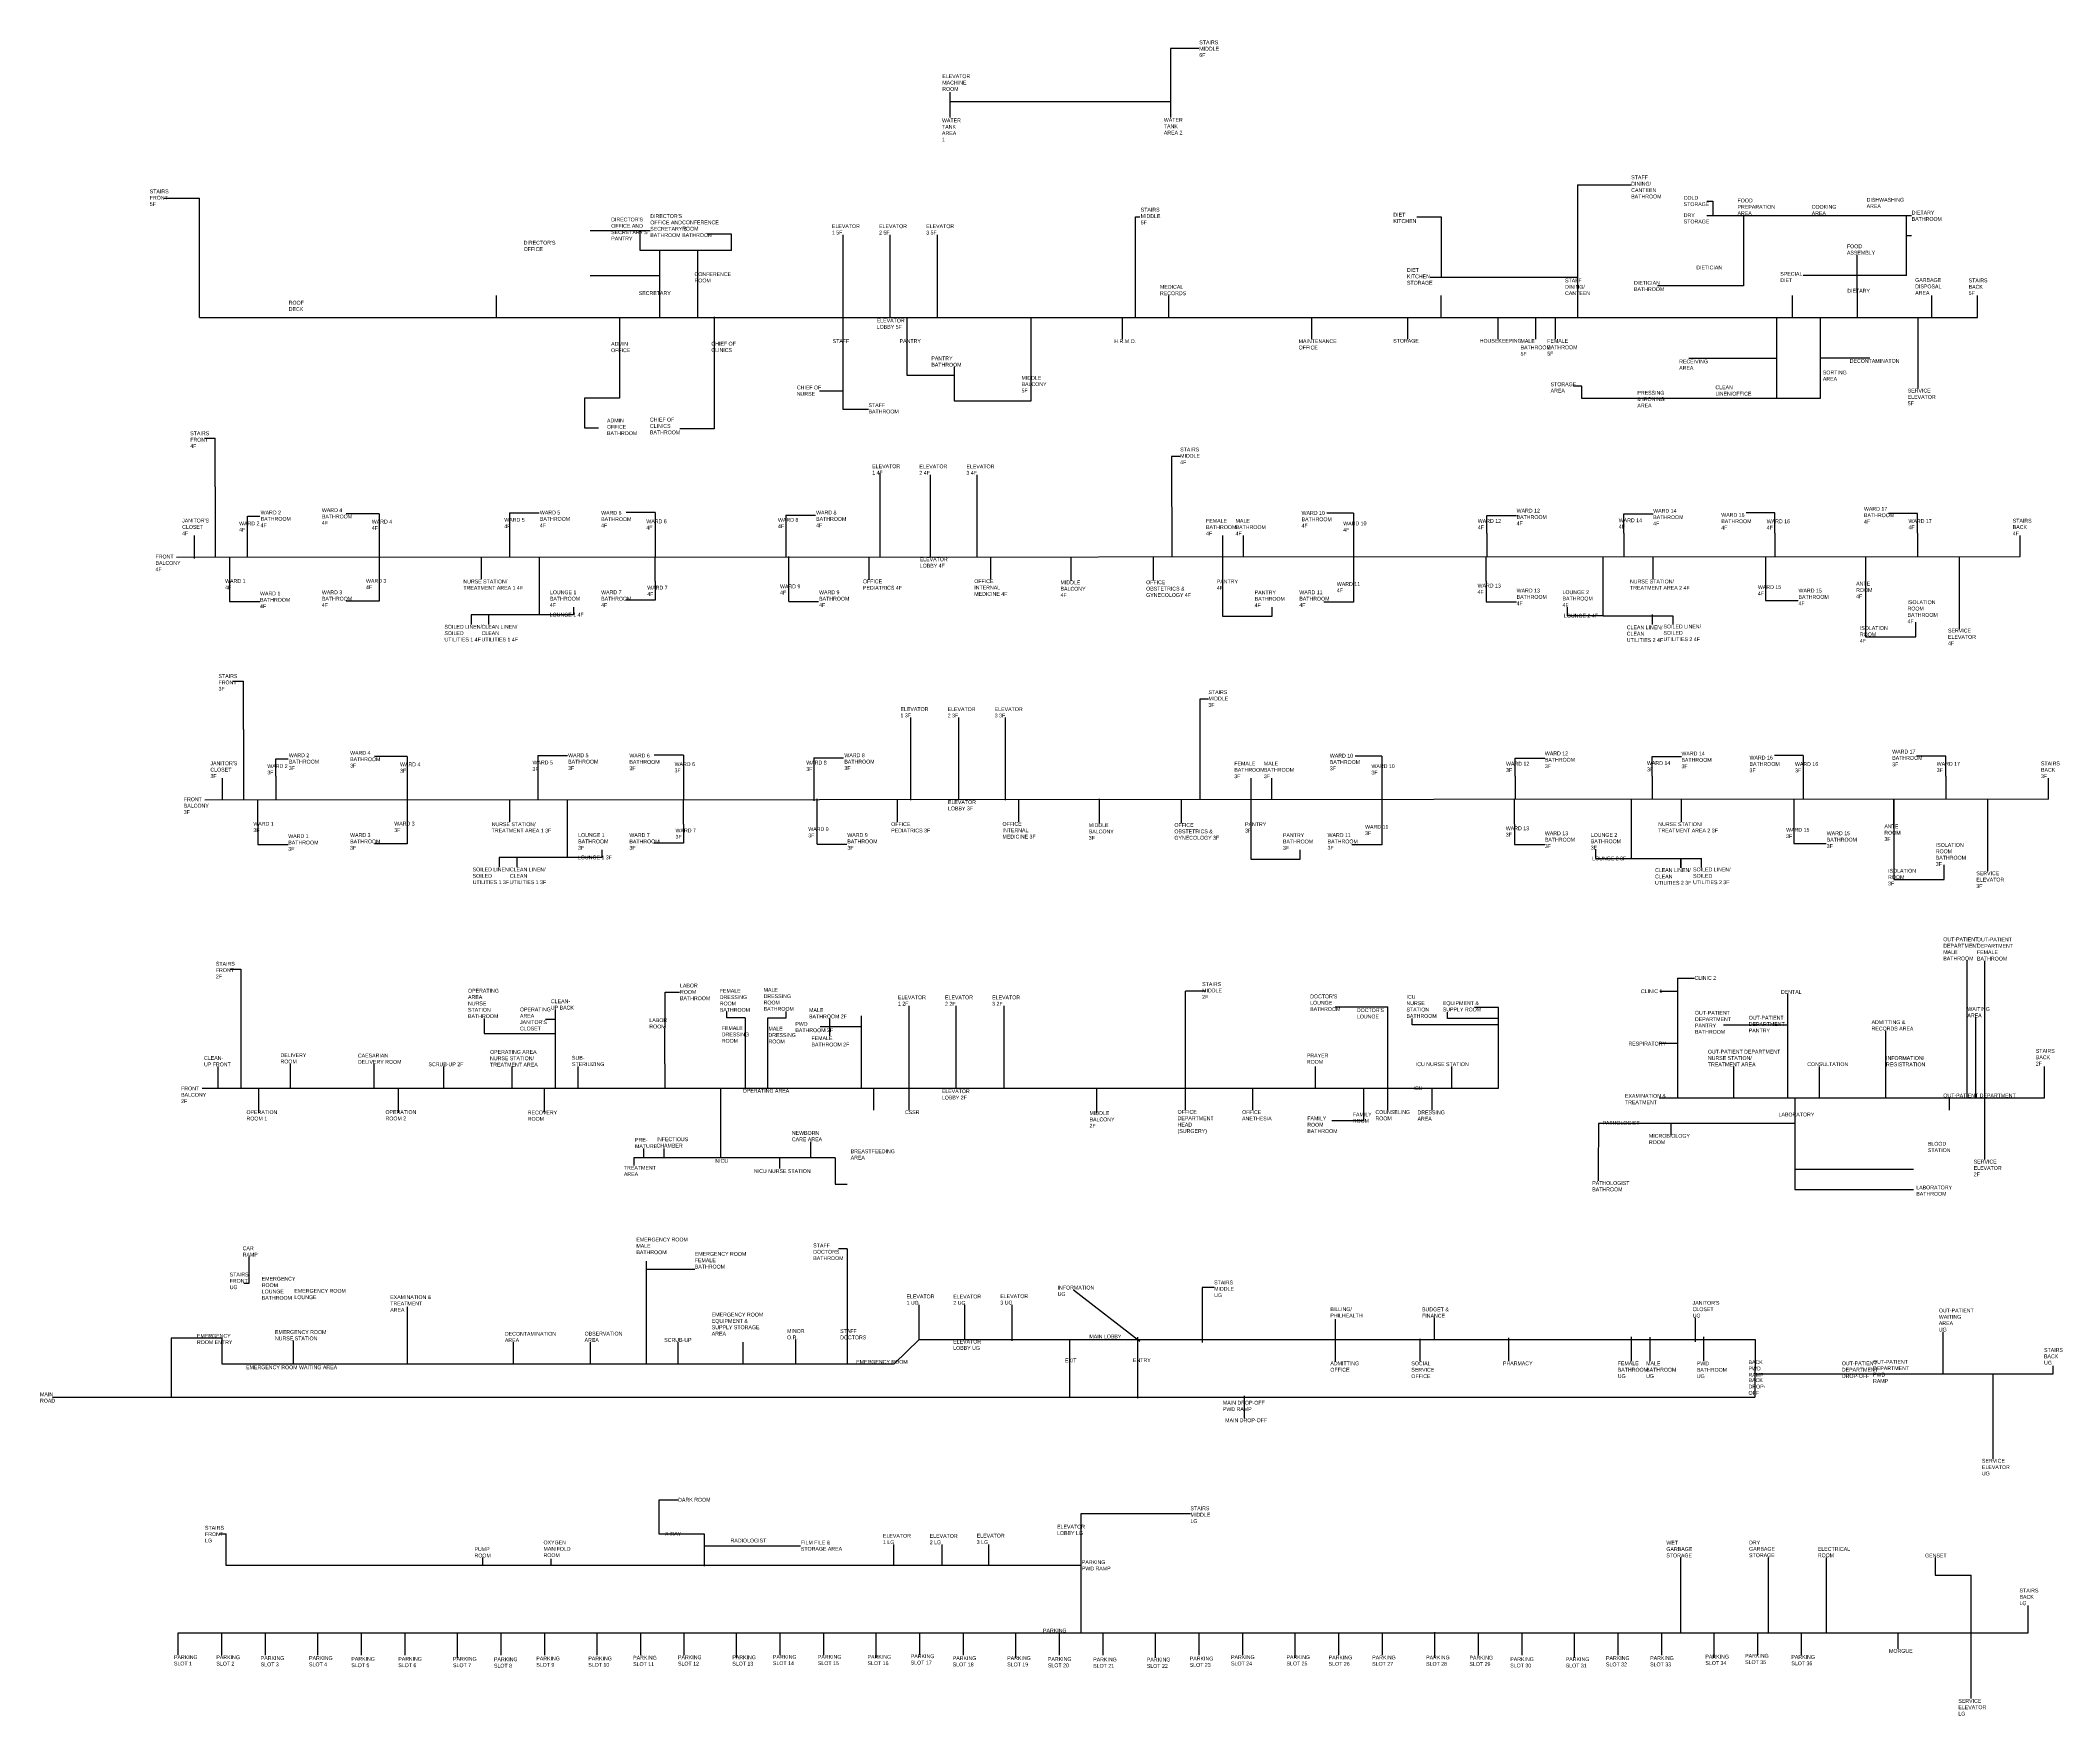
# Model space of a CAD drawing. Header units: millimetres. Extents: x 417242 to 532930, y -171835 to -75845.
import ezdxf

# ---------------------------------------------------------------- set-up
doc = ezdxf.new("R2010")
doc.units = ezdxf.units.MM
doc.header["$MEASUREMENT"] = 0
doc.layers.add('00_WAYFINDING_EDGES', color=220, linetype='Continuous')
doc.layers.add('00_WAYFINDING_NODES', color=220, linetype='Continuous')
doc.styles.add('175-20x30', font='ARIALN.TTF', dxfattribs={"height": 385})

msp = doc.modelspace()

# ---------------------------------------------------------------- linework, layer by layer
at = {"layer": '00_WAYFINDING_EDGES'}
for p, q in [((481993, -76308), (481993, -80272)), ((469339, -78808), (469339, -80272)), ((505311, -84121), (505311, -91722)), ((452186, -86764), (448736, -86764)), ((524436, -85898), (512711, -85898)), ((452709, -87876), (452709, -91722)), ((454899, -87876), (454899, -91722)), ((524161, -89322), (518236, -89322)), ((465353, -105447), (465353, -100618)), ((444119, -102922), (444120, -105456)), ((452469, -102895), (452470, -105453)), ((527203, -109590), (527201, -105419)), ((445738, -116830), (445739, -119364)), ((454088, -116803), (454089, -119361)), ((518238, -116823), (518238, -119332)), ((428732, -129068), (428732, -135888)), ((457626, -131849), (457626, -135888)), ((467005, -131159), (467005, -137138)), ((517330, -132273), (513666, -132273)), ((456216, -135888), (456216, -139882)), ((493056, -135888), (493056, -137751)), ((463469, -145094), (463469, -151686)), ((484486, -147310), (483811, -147310)), ((483811, -147310), (483811, -150465)), ((491424, -149127), (491424, -150283)), ((476209, -150262), (476209, -153622)), ((491424, -150283), (491424, -151541)), ((476859, -160266), (476859, -167088))]:
    msp.add_line(p, q, dxfattribs=at)
for points in [[(483617, -76308), (481993, -76308)], [(469339, -79339), (481993, -79339)], [(505311, -84121), (508386, -84121)], [(424336, -84886), (426364, -84886)], [(426364, -91722), (426364, -84886)], [(512711, -85059), (513055, -85059), (513055, -85898)], [(456841, -87876), (451605, -87876), (451605, -86764)], [(479978, -91722), (479978, -85956), (480236, -85956)], [(497512, -89406), (497512, -85970), (496105, -85970)], [(514814, -85898), (514814, -89913), (509886, -89913)], [(524161, -89322), (524161, -85898)], [(456841, -87876), (456841, -86951), (455436, -86951)], [(463224, -86978), (463224, -96983), (464686, -96983)], [(465908, -86978), (465908, -91722)], [(468613, -86978), (468613, -91722)], [(524161, -87026), (524436, -87026)], [(521336, -89322), (521336, -88151)], [(452709, -89330), (448736, -89330)], [(496861, -89406), (505311, -89406)], [(521336, -90306), (521336, -89322)], [(443362, -90456), (443362, -91722)], [(481883, -90456), (481883, -91722)], [(497479, -90456), (497479, -91722)], [(517608, -90456), (517608, -91722)], [(521336, -90306), (521336, -91722)], [(525594, -90456), (525594, -91722)], [(528225, -91722), (528225, -90456)], [(426364, -91722), (528225, -91722)], [(450414, -91712), (450414, -96351), (448415, -96351), (448415, -98038), (449211, -98038)], [(455853, -91694), (455853, -98097), (453886, -98097)], [(466887, -91722), (466887, -95025), (469592, -95025)], [(469592, -94556), (469592, -96491), (474010, -96491), (474010, -91722)], [(479246, -92956), (479246, -91722)], [(490091, -92956), (490091, -91722)], [(495578, -92956), (495578, -91722)], [(500755, -92956), (500755, -91722)], [(502928, -92956), (502928, -91722)], [(504052, -92956), (504052, -91722)], [(516701, -91722), (516701, -96369)], [(519212, -91722), (519212, -96369)], [(524831, -95785), (524831, -91720)], [(516701, -94080), (511693, -94080)], [(519212, -94041), (522065, -94041)], [(463224, -95942), (461886, -95942)], [(519212, -96369), (505556, -96369), (505556, -95650), (505086, -95650)], [(426645, -98645), (427261, -98645)], [(427261, -101432), (427261, -98645)], [(482545, -99690), (482055, -99690), (482057, -105439)], [(427261, -101432), (427261, -105464)], [(468229, -100736), (468229, -105445)], [(470896, -100736), (470896, -105444)], [(444119, -102922), (445820, -102922)], [(452469, -102895), (450795, -102895)], [(492470, -102943), (492470, -108039), (490770, -108039)], [(492470, -102943), (490945, -102943)], [(516620, -104090), (516620, -102915), (514970, -102915)], [(524795, -104090), (524795, -102948), (523120, -102948)], [(429114, -105463), (429114, -103112), (429820, -103112)], [(436645, -102977), (434770, -102977)], [(436645, -102977), (436645, -107971), (434770, -107971)], [(459944, -103047), (461645, -103047)], [(459945, -103047), (459945, -105484)], [(500120, -104090), (500120, -103067), (501820, -103067)], [(500120, -104090), (500120, -105431)], [(507970, -104090), (507970, -102975), (509645, -102975)], [(507970, -104090), (507970, -105427)], [(516620, -104090), (516620, -105424)], [(524795, -104090), (524795, -105420)], [(426065, -105540), (426064, -104215)], [(487790, -108315), (487790, -108864), (484995, -108864), (484995, -104215)], [(486161, -104215), (486162, -105437)], [(530667, -105417), (530667, -104215)], [(425045, -105465), (530667, -105417)], [(428082, -105464), (428082, -108004), (429820, -108004)], [(442524, -106715), (442524, -105457)], [(445830, -108754), (445830, -105456)], [(452470, -106840), (452470, -105453)], [(460120, -107996), (460118, -105418)], [(464723, -106737), (464722, -105436)], [(471687, -106715), (471687, -105444)], [(476295, -106806), (476294, -105441)], [(480988, -105440), (480988, -106796)], [(500082, -106840), (500082, -105431)], [(506781, -108820), (506780, -105418)], [(509646, -106715), (509645, -105423)], [(516082, -105417), (516082, -107948), (517945, -107948)], [(521810, -105420), (521810, -110018), (524694, -110018), (524694, -109183)], [(452470, -106840), (452470, -107930), (450770, -107930)], [(500082, -106840), (500082, -108017), (501820, -108017)], [(447787, -108315), (447787, -108754)], [(460120, -107996), (461820, -107996)], [(506781, -108814), (504727, -108814), (504727, -108312)], [(509614, -109315), (509614, -108737)], [(447787, -108754), (441915, -108754), (441915, -109315)], [(442933, -109315), (442933, -108754)], [(506781, -108814), (510768, -108822), (510768, -109315)], [(428263, -112553), (428880, -112553)], [(428880, -115340), (428880, -112553)], [(484163, -113598), (483673, -113598), (483676, -119347)], [(428880, -115340), (428880, -119372)], [(467093, -114644), (467093, -119371)], [(469848, -114644), (469848, -119360)], [(472515, -114644), (472515, -119384)], [(445738, -116830), (447438, -116830)], [(454088, -116803), (452413, -116803)], [(518238, -116823), (516588, -116823)], [(430732, -117998), (430732, -117020), (431438, -117020)], [(430732, -117998), (430733, -119371)], [(438263, -116885), (436388, -116885)], [(438263, -116885), (438263, -121879), (436388, -121879)], [(461563, -116955), (463263, -116955)], [(461564, -116955), (461564, -119416)], [(494088, -116851), (494088, -121947), (492388, -121947)], [(494088, -116851), (492563, -116851)], [(501738, -117998), (501738, -116975), (503438, -116975)], [(501738, -117998), (501739, -119339)], [(509588, -117998), (509588, -116883), (511263, -116883)], [(509588, -117998), (509589, -119335)], [(526413, -117998), (526413, -116856), (524738, -116856)], [(526413, -117998), (526413, -119328)], [(427683, -119373), (427683, -118123)], [(489408, -122223), (489408, -122772), (486614, -122772), (486614, -118123)], [(487780, -118123), (487780, -119345)], [(532286, -119325), (532286, -118123)], [(532286, -119325), (426663, -119373)], [(429700, -120748), (429700, -119372)], [(444143, -120623), (444143, -119365)], [(447448, -122662), (447448, -119364)], [(454088, -120748), (454089, -119361)], [(461738, -121904), (461737, -119305)], [(466341, -120623), (466341, -119354)], [(473306, -120623), (473305, -119352)], [(477913, -120699), (477913, -119312)], [(482607, -119348), (482607, -120704)], [(501700, -120748), (501700, -119339)], [(508400, -122724), (508398, -119336)], [(511264, -120623), (511263, -119312)], [(517700, -119325), (517700, -121856), (519563, -121856)], [(523428, -120773), (523428, -119325)], [(523428, -119325), (523428, -123926), (526313, -123926), (526313, -123086)], [(528822, -123451), (528822, -119325)], [(429700, -120748), (429700, -121912), (431438, -121912)], [(454088, -120748), (454088, -121838), (452388, -121838)], [(501700, -120748), (501700, -121925), (503438, -121925)], [(449406, -122223), (449406, -122662)], [(461738, -121904), (463438, -121904)], [(506346, -122191), (506346, -122722), (511232, -122722), (511232, -122722), (511232, -123262)], [(449406, -122662), (443534, -122662), (443534, -123223)], [(444552, -123223), (444552, -122662)], [(511232, -123262), (511232, -122722)], [(511232, -122722), (512396, -122722)], [(512386, -122710), (512386, -123244)], [(428115, -129068), (428732, -129068)], [(527630, -136428), (527630, -128543)], [(528640, -139967), (528640, -128588)], [(453016, -134488), (453038, -130386), (453866, -130386)], [(482846, -137138), (482846, -130316)], [(484016, -130316), (482846, -130316)], [(510016, -130322), (511044, -130322)], [(511044, -129571), (511044, -136427)], [(511044, -129571), (512016, -129571)], [(517330, -130488), (517330, -136427)], [(446732, -131388), (446732, -135888)], [(457626, -131849), (456570, -131849), (456570, -131488)], [(458927, -131860), (459961, -131860), (459961, -131488)], [(458927, -135888), (458927, -131860)], [(464266, -131738), (464266, -135888)], [(469698, -131159), (469698, -135890)], [(472436, -131159), (472436, -135890)], [(491416, -131223), (494448, -131223)], [(494448, -137138), (494448, -131223)], [(500777, -131888), (497852, -131888), (497852, -131530)], [(500777, -135888), (500777, -131252), (499416, -131252)], [(528113, -131811), (528113, -136427)], [(442665, -131888), (442665, -132754), (446732, -132754)], [(446191, -131938), (446732, -131938)], [(461916, -132347), (464266, -132347)], [(462452, -131888), (462452, -132888)], [(500777, -132246), (495844, -132246), (495844, -131888)], [(522964, -134638), (522966, -132588)], [(510016, -133297), (511044, -133297)], [(427431, -135888), (427431, -134638)], [(431578, -135888), (431578, -134488)], [(436341, -134488), (436341, -135888)], [(440345, -134638), (440345, -135888)], [(444267, -135888), (444267, -134638)], [(448026, -134638), (448026, -135888)], [(453016, -134488), (453016, -135888)], [(490272, -134638), (490272, -135888)], [(498104, -135888), (498104, -134638)], [(514274, -136427), (514274, -134638)], [(519152, -134638), (519152, -136427)], [(522964, -136427), (522964, -134638)], [(532060, -136427), (532060, -134638)], [(426516, -135888), (500777, -135888)], [(429766, -137288), (429766, -135888)], [(437766, -137288), (437766, -135888)], [(446116, -137263), (446116, -135888)], [(464974, -135888), (464974, -137138)], [(477766, -137307), (477766, -135888)], [(486704, -137138), (486704, -135888)], [(496964, -135888), (496964, -137138)], [(509995, -136427), (532060, -136427)], [(517766, -136427), (517766, -141688)], [(526625, -137138), (526625, -136427)], [(493056, -137751), (491241, -137751)], [(517766, -137902), (506512, -137902), (506483, -140655), (506483, -141188)], [(510676, -138572), (510676, -137902)], [(462775, -139882), (451245, -139882), (451245, -140307)], [(451815, -139882), (451815, -139343)], [(452976, -139882), (452976, -139347)], [(459584, -139882), (459584, -140488)], [(461375, -139882), (461375, -138966)], [(462775, -139882), (462775, -141378), (463466, -141378)], [(524566, -140537), (517765, -140537)], [(517764, -141688), (524566, -141688)], [(429203, -147051), (429203, -145526)], [(463469, -145094), (462961, -145094)], [(451976, -151685), (451976, -145796)], [(454736, -146276), (451976, -146276)], [(428894, -147051), (429203, -147051)], [(476431, -147438), (480236, -150372)], [(438274, -151688), (438274, -148406)], [(467593, -150290), (467593, -148305)], [(470186, -148305), (470186, -150326)], [(472908, -148305), (472908, -150367)], [(497093, -149034), (497093, -150324)], [(512056, -149034), (512056, -150422)], [(427641, -150199), (427641, -150199), (424732, -150199), (424732, -153584)], [(427641, -150199), (427641, -150199), (427641, -151684), (466161, -151684), (467593, -150282), (515486, -150284), (515474, -153584)], [(431741, -151694), (431741, -150334)], [(460499, -150284), (460499, -151686)], [(480120, -153650), (480120, -150147)], [(496291, -151534), (496291, -150248)], [(501372, -151534), (501372, -150190)], [(508396, -151534), (508396, -150134)], [(509479, -151534), (509479, -150146)], [(512549, -151534), (512549, -150134)], [(526237, -149835), (526237, -152260)], [(444336, -150434), (444336, -151702)], [(448736, -150434), (448736, -151692)], [(453763, -150434), (453763, -151708)], [(457484, -150434), (457484, -151703)], [(515474, -152259), (532554, -152259), (532554, -151784)], [(529130, -157113), (529130, -152232)], [(417942, -153584), (515474, -153584)], [(486201, -153504), (486201, -154784)], [(455291, -161441), (452692, -161441), (452692, -159463), (453784, -159463)], [(483134, -160266), (476859, -160266)], [(427507, -161421), (427887, -161421)], [(427887, -163239), (427887, -161421)], [(455291, -163269), (455291, -161441)], [(442571, -162766), (442571, -163239)], [(446487, -162843), (446487, -163239)], [(455283, -162103), (460784, -162103)], [(466121, -162037), (466121, -163239)], [(468885, -162037), (468885, -163239)], [(471555, -162037), (471555, -163239)], [(511209, -162766), (511209, -167088)], [(516234, -162766), (516234, -167088)], [(519559, -162766), (519559, -167088)], [(525809, -162766), (525809, -163787)], [(476851, -163239), (427887, -163239)], [(525809, -163787), (527864, -163788)], [(527864, -170845), (527864, -163788)], [(531137, -167088), (531137, -165516)], [(425134, -167088), (531137, -167088)], [(425134, -168366), (425134, -167088)], [(427634, -168366), (427634, -167088)], [(430134, -168366), (430134, -167088)], [(433134, -168366), (433134, -167088)], [(435634, -168366), (435634, -167088)], [(438134, -168366), (438134, -167088)], [(441134, -168516), (441134, -167088)], [(443634, -168366), (443634, -167088)], [(446134, -168366), (446134, -167072)], [(449134, -168366), (449134, -167088)], [(451634, -168366), (451634, -167088)], [(454134, -168366), (454134, -167088)], [(457134, -168516), (457134, -167088)], [(459634, -168366), (459634, -167068)], [(462134, -168366), (462134, -167088)], [(465134, -168516), (465134, -167088)], [(467634, -168366), (467634, -167088)], [(470134, -168366), (470134, -167088)], [(473134, -168516), (473134, -167088)], [(475634, -168366), (475634, -167088)], [(478134, -168366), (478134, -167088)], [(481134, -168516), (481134, -167088)], [(483634, -168366), (483634, -167088)], [(486134, -168366), (486134, -167088)], [(489134, -168516), (489134, -167088)], [(491634, -168366), (491634, -167088)], [(494134, -168366), (494134, -167088)], [(497134, -168516), (497134, -167055)], [(499634, -168366), (499634, -167088)], [(502134, -168366), (502134, -167088)], [(505134, -168516), (505134, -167088)], [(507634, -168366), (507634, -167088)], [(510134, -168366), (510134, -167088)], [(513134, -168516), (513134, -167088)], [(515634, -168366), (515634, -167088)], [(518134, -168366), (518134, -167088)], [(523684, -168016), (523684, -167088)]]:
    msp.add_lwpolyline(points, dxfattribs=at)

# ---------------------------------------------------------------- texts
at = {"layer": '00_WAYFINDING_NODES', "attachment_point": 1, "style": '175-20x30'}
for s, width, heights, insert, char_height in [('{\\C5;STAIRS\\PMIDDLE\\P6F}', 821.27, [0], (483639, -75848), 218.75), ('{\\C5;ELEVATOR\\PMACHINE ROOM}', 821.27, [0], (468915, -77791), 218.75), ('{\\C5;WATER TANK AREA 1}', 821.27, [0], (468897, -80320), 218.75), ('{\\C5;WATER TANK AREA 2}', 951.84, [0], (481608, -80293), 218.75), ('{\\C5;STAIRS\\PFRONT\\P5F}', 821.27, [0], (423506, -84388), 218.75), ('{\\C5;STAFF DINING/ CANTEEN\\PBATHROOM}', 1311.03, [0], (508386, -83584), 218.75), ('{\\C5;STAIRS\\PMIDDLE\\P5F}', 821.27, [0], (480282, -85437), 218.75), ('{\\C5;COLD\\PSTORAGE}', 1311.03, [0], (511390, -84756), 218.8), ('{\\C5;FOOD\\PPREPARATION AREA}', 1311.03, [0], (514477, -84910), 218.75), ('{\\C5;COOKING AREA}', 1311.03, [0], (518725, -85276), 218.75), ('{\\C5;DISHWASHING AREA}', 1311.03, [0], (521873, -84868), 218.75), ('{\\C5;DIETARY\\PBATHROOM}', 1311.03, [0], (524454, -85606), 218.75), ("{\\C5;DIRECTOR'S OFFICE AND SECRETARY'S PANTRY}", 2336.1, [0], (449946, -85999), 218.75), ("{\\C5;DIRECTOR'S OFFICE AND SECRETARY'S BATHROOM}", 2336.1, [0], (452184, -85802), 218.75), ('{\\C5;CONFERENCE\\PROOM\\PBATHROOM}', 2336.1, [0], (454011, -86163), 218.75), ('{\\C5;ELEVATOR\\P1 5F}', 2336.1, [0], (462593, -86383), 218.75), ('{\\C5;ELEVATOR\\P2 5F}', 2336.1, [0], (465293, -86386), 218.75), ('{\\C5;ELEVATOR\\P3 5F}', 2336.1, [0], (467993, -86386), 218.75), ('{\\C5;DIET\\PKITCHEN}', 1311.03, [0], (494759, -85723), 218.8), ('{\\C5;DRY\\PSTORAGE}', 1311.03, [0], (511394, -85751), 218.8), ("{\\C5;DIRECTOR'S\\POFFICE}", 821.27, [0], (444930, -87328), 218.75), ('{\\C5;FOOD\\PASSEMBLY}', 1311.03, [0], (520744, -87536), 218.8), ('{\\C5;DIET\\PKITCHEN\\PSTORAGE}', 1311.03, [0], (495537, -88893), 218.8), ('{\\C5;DIETICIAN}', 1311.03, [0], (512112, -88748), 218.75), ('{\\C5;SECRETARY}', 821.27, [0], (451524, -90213), 218.75), ('{\\C5;CONFERENCE\\PROOM}', 2336.1, [0], (454720, -89128), 218.75), ('{\\C5;MEDICAL\\PRECORDS}', 1311.03, [0], (481386, -89862), 218.75), ('{\\C5;STAFF DINING/ CANTEEN}', 1311.03, [0], (504596, -89492), 218.75), ('{\\C5;DIETICIAN\\PBATHROOM}', 1311.03, [0], (508546, -89626), 218.75), ('{\\C5;SPECIAL\\PDIET}', 1311.03, [0], (516926, -89113), 218.75), ('{\\C5;DIETARY}', 1311.03, [0], (520764, -90081), 218.75), ('{\\C5;GARBAGE\\PDISPOSAL AREA}', 1311.03, [0], (524655, -89468), 218.75), ('{\\C5;STAIRS\\PBACK\\P5F}', 821.27, [0], (527717, -89488), 218.75), ('{\\C5;ROOF\\PDECK}', 821.27, [0], (431470, -90766), 218.8), ('{\\C5;ELEVATOR\\PLOBBY 5F}', 2336.1, [0], (465160, -91790), 218.75), ('{\\C5;ADMIN\\POFFICE}', 821.27, [0], (449940, -93125), 218.8), ('{\\C5;CHIEF OF CLINICS}', 1311.03, [0], (455685, -93116), 218.75), ('{\\C5;STAFF}', 1311.03, [0], (462634, -92965), 218.75), ('{\\C5;PANTRY}', 1311.03, [0], (466471, -92961), 218.75), ('{\\C5;H.R.M.O.}', 1311.03, [0], (478771, -92972), 218.75), ('{\\C5;MAINTENANCE\\POFFICE}', 1311.03, [0], (489331, -92972), 218.75), ('{\\C5;STORAGE}', 1311.03, [0], (494748, -92950), 218.75), ('{\\C5;HOUSEKEEPING}', 1311.03, [0], (499707, -92949), 218.75), ('{\\C5;MALE\\PBATHROOM 5F}', 1311.03, [0], (502045, -92964), 218.75), ('{\\C5;FEMALE\\PBATHROOM\\P5F}', 1407.46, [0], (503573, -92958), 218.75), ('{\\C5;PANTRY\\PBATHROOM}', 1311.03, [0], (468287, -93955), 218.75), ('{\\C5;RECEIVING\\PAREA}', 1311.03, [0], (511132, -94135), 218.75), ('{\\C5;SORTING\\PAREA}', 1311.03, [0], (519365, -94768), 218.75), ('{\\C5;DECONTAMINATON}', 1311.03, [0], (520905, -94104), 218.75), ('{\\C5;CHIEF OF NURSE}', 1311.03, [0], (460581, -95625), 218.75), ('{\\C5;MIDDLE BALCONY 5F}', 1311.03, [0], (473456, -95068), 218.75), ('{\\C5;STORAGE\\PAREA}', 1311.03, [0], (503768, -95442), 218.75), ('{\\C5;PRESSING & IRONING\\PAREA}', 1311.03, [0], (508736, -95926), 218.75), ('{\\C5;CLEAN LINEN/OFFICE}', 1311.03, [0], (513209, -95615), 218.75), ('{\\C5;SERVICE\\PELEVATOR\\P5F}', 1311.03, [0], (524229, -95804), 218.75), ('{\\C5;STAFF\\PBATHROOM}', 1311.03, [0], (464685, -96635), 218.8), ('{\\C5;STAIRS\\PFRONT\\P4F}', 821.27, [0], (425829, -98251), 218.75), ('{\\C5;ADMIN\\POFFICE\\PBATHROOM}', 821.27, [0], (449704, -97515), 218.8), ('{\\C5;CHIEF OF CLINICS\\PBATHROOM}', 1311.03, [0], (452165, -97466), 218.75), ('{\\C5;STAIRS\\PMIDDLE\\P4F}', 821.27, [0], (482545, -99176), 218.75), ('{\\C5;ELEVATOR\\P1 4F}', 2336.1, [0], (464901, -100141), 218.75), ('{\\C5;ELEVATOR\\P2 4F}', 2336.1, [0], (467601, -100148), 218.75), ('{\\C5;ELEVATOR\\P3 4F}', 2336.1, [0], (470301, -100148), 218.75), ('{\\C5;WARD 2\\PBATHROOM\\P4F}', 2393.01, [0], (429860, -102791), 218.75), ('{\\C5;WARD 4\\PBATHROOM\\P4F}', 2393.01, [0], (433370, -102654), 218.75), ('{\\C5;WARD 5\\PBATHROOM\\P4F}', 2393.01, [0], (445860, -102792), 218.75), ('{\\C5;WARD 6\\PBATHROOM\\P4F}', 2393.01, [0], (449370, -102806), 218.75), ('{\\C5;WARD 8\\PBATHROOM\\P4F}', 2393.01, [0], (461685, -102792), 218.75), ('{\\C5;WARD 10\\PBATHROOM\\P4F}', 2393.01, [0], (489500, -102813), 218.75), ('{\\C5;WARD 12\\PBATHROOM\\P4F}', 2393.01, [0], (501820, -102683), 218.75), ('{\\C5;WARD 14\\PBATHROOM\\P4F}', 2393.01, [0], (509645, -102692), 218.75), ('{\\C5;WARD 16\\PBATHROOM\\P4F}', 2393.01, [0], (513545, -102925), 218.75), ('{\\C5;WARD 17\\PBATHROOM\\P4F}', 2393.01, [0], (521720, -102580), 218.75), ("{\\C5;JANITOR'S\\PCLOSET\\P4F}", 2393.01, [0], (425364, -103250), 218.75), ('{\\C5;WARD 2\\P4F}', 2393.01, [0], (428626, -103413), 218.75), ('{\\C5;WARD 4\\P4F}', 2393.01, [0], (436229, -103311), 218.75), ('{\\C5;WARD 5\\P4F}', 2393.01, [0], (443820, -103207), 218.75), ('{\\C5;WARD 6\\P4F}', 2393.01, [0], (451958, -103295), 218.75), ('{\\C5;WARD 8\\P4F}', 2393.01, [0], (459503, -103211), 218.75), ('{\\C5;FEMALE\\PBATHROOM\\P4F}', 821.27, [0], (484027, -103263), 218.75), ('{\\C5;MALE\\PBATHROOM\\P4F}', 821.27, [0], (485720, -103263), 218.8), ('{\\C5;WARD 10\\P4F}', 2393.01, [0], (491885, -103414), 218.75), ('{\\C5;WARD 12\\P4F}', 2393.01, [0], (499595, -103274), 218.75), ('{\\C5;WARD 14\\P4F}', 2393.01, [0], (507670, -103237), 218.75), ('{\\C5;WARD 16\\P4F}', 2393.01, [0], (516148, -103294), 218.75), ('{\\C5;WARD 17\\P4F}', 2393.01, [0], (524270, -103276), 218.75), ('{\\C5;STAIRS\\PBACK\\P4F}', 821.27, [0], (530243, -103258), 218.75), ('{\\C5;FRONT\\PBALCONY\\P4F}', 2393.01, [0], (423840, -105314), 218.8), ('{\\C5;ELEVATOR\\PLOBBY 4F}', 2336.1, [0], (467623, -105471), 218.75), ('{\\C5;WARD 1\\P4F}', 2393.01, [0], (427825, -106716), 218.75), ('{\\C5;WARD 1\\PBATHROOM\\P4F}', 2393.01, [0], (429825, -107425), 218.75), ('{\\C5;WARD 3\\PBATHROOM\\P4F}', 2393.01, [0], (433370, -107362), 218.75), ('{\\C5;WARD 3\\P4F}', 2393.01, [0], (435898, -106706), 218.75), ('{\\C5;NURSE STATION/ TREATMENT AREA 1 4F}', 2915.46, [0], (441477, -106741), 218.75), ('{\\C5;LOUNGE 1\\PBATHROOM\\P4F}', 2915.46, [0], (446433, -107361), 218.75), ('{\\C5;WARD 7\\PBATHROOM\\P4F}', 2393.01, [0], (449370, -107362), 218.75), ('{\\C5;WARD 7\\P4F}', 2393.01, [0], (452012, -107096), 218.75), ('{\\C5;WARD 9\\P4F}', 2393.01, [0], (459619, -107021), 218.75), ('{\\C5;WARD 9\\PBATHROOM\\P4F}', 2393.01, [0], (461856, -107361), 218.75), ('{\\C5;OFFICE\\PPEDIATRICS 4F}', 2393.01, [0], (464370, -106735), 218.75), ('{\\C5;OFFICE\\PINTERNAL\\PMEDICINE 4F}', 2393.01, [0], (470746, -106725), 218.75), ('{\\C5;MIDDLE\\PBALCONY\\P4F}', 2393.01, [0], (475689, -106791), 218.75), ('{\\C5;OFFICE\\POBSTETRICS &\\PGYNECOLOGY 4F}', 2393.01, [0], (480595, -106786), 218.75), ('{\\C5;PANTRY\\P4F}', 821.27, [0], (484642, -106743), 218.75), ('{\\C5;PANTRY\\PBATHROOM\\P4F}', 821.27, [0], (486812, -107368), 218.75), ('{\\C5;WARD 11 BATHROOM\\P4F}', 2393.01, [0], (489370, -107362), 218.75), ('{\\C5;WARD 11\\P4F}', 2393.01, [0], (491520, -106887), 218.75), ('{\\C5;WARD 13\\P4F}', 2393.01, [0], (499583, -106977), 218.75), ('{\\C5;WARD 13\\PBATHROOM\\P4F}', 2393.01, [0], (501820, -107262), 218.75), ('{\\C5;LOUNGE 2\\PBATHROOM\\P4F}', 2915.46, [0], (504451, -107356), 218.75), ('{\\C5;NURSE STATION/ TREATMENT AREA 2 4F}', 2915.46, [0], (508316, -106739), 218.75), ('{\\C5;WARD 15\\P4F}', 2393.01, [0], (515644, -107062), 218.75), ('{\\C5;WARD 15\\PBATHROOM\\P4F}', 2393.01, [0], (517970, -107262), 218.75), ('{\\C5;ANTE\\PROOM\\P4F}', 2393.01, [0], (521272, -106864), 218.8), ('{\\C5;LOUNGE 1 4F}', 2915.46, [0], (446420, -108643), 218.75), ('{\\C5;LOUNGE 2 4F}', 2915.46, [0], (504531, -108703), 218.75), ('{\\C5;ISOLATION\\PROOM\\PBATHROOM\\P4F}', 2393.01, [0], (524216, -107929), 218.75), ('{\\C5;SOILED LINEN/\\PSOILED UTILITIES 1 4F}', 1988.53, [0], (440391, -109334), 218.75), ('{\\C5;CLEAN LINEN/\\PCLEAN UTILITIES 1 4F}', 1988.53, [0], (442520, -109335), 218.75), ('{\\C5;CLEAN LINEN/\\PCLEAN UTILITIES 2 4F}', 1988.53, [0], (508130, -109367), 218.75), ('{\\C5;SOILED LINEN/\\PSOILED UTILITIES 2 4F}', 1936.7, [1326], (510235, -109319), 218.75), ('{\\C5;ISOLATION\\PROOM\\P4F}', 2393.01, [0], (521485, -109408), 218.75), ('{\\C5;SERVICE\\PELEVATOR\\P4F}', 1311.03, [0], (526538, -109553), 218.75), ('{\\C5;STAIRS\\PFRONT\\P3F}', 821.27, [0], (427447, -112159), 218.75), ('{\\C5;STAIRS\\PMIDDLE\\P3F}', 821.27, [0], (484163, -113084), 218.75), ('{\\C5;ELEVATOR\\P1 3F}', 2336.1, [0], (466520, -114049), 218.75), ('{\\C5;ELEVATOR\\P2 3F}', 2336.1, [0], (469220, -114056), 218.75), ('{\\C5;ELEVATOR\\P3 3F}', 2336.1, [0], (471920, -114056), 218.75), ('{\\C5;WARD 2\\PBATHROOM\\P3F}', 2393.01, [0], (431479, -116699), 218.75), ('{\\C5;WARD 4\\PBATHROOM\\P3F}', 2393.01, [0], (434988, -116562), 218.75), ('{\\C5;WARD 5\\PBATHROOM\\P3F}', 2393.01, [0], (447479, -116700), 218.75), ('{\\C5;WARD 6\\PBATHROOM\\P3F}', 2393.01, [0], (450988, -116714), 218.75), ('{\\C5;WARD 8\\PBATHROOM\\P3F}', 2393.01, [0], (463304, -116700), 218.75), ('{\\C5;WARD 10\\PBATHROOM\\P3F}', 2393.01, [0], (491119, -116721), 218.75), ('{\\C5;WARD 12\\PBATHROOM\\P3F}', 2393.01, [0], (503438, -116591), 218.75), ('{\\C5;WARD 14\\PBATHROOM\\P3F}', 2393.01, [0], (511263, -116600), 218.75), ('{\\C5;WARD 16\\PBATHROOM\\P3F}', 2393.01, [0], (515163, -116833), 218.75), ('{\\C5;WARD 17\\PBATHROOM\\P3F}', 2393.01, [0], (523338, -116488), 218.75), ("{\\C5;JANITOR'S\\PCLOSET\\P3F}", 2393.01, [0], (426983, -117158), 218.75), ('{\\C5;WARD 2\\P3F}', 2393.01, [0], (430244, -117321), 218.75), ('{\\C5;WARD 4\\P3F}', 2393.01, [0], (437847, -117219), 218.75), ('{\\C5;WARD 5\\P3F}', 2393.01, [0], (445438, -117115), 218.75), ('{\\C5;WARD 6\\P3F}', 2393.01, [0], (453576, -117203), 218.75), ('{\\C5;WARD 8\\P3F}', 2393.01, [0], (461122, -117119), 218.75), ('{\\C5;FEMALE\\PBATHROOM\\P3F}', 821.27, [0], (485645, -117171), 218.75), ('{\\C5;MALE\\PBATHROOM\\P3F}', 821.27, [0], (487338, -117171), 218.8), ('{\\C5;WARD 10\\P3F}', 2393.01, [0], (493503, -117322), 218.75), ('{\\C5;WARD 12\\P3F}', 2393.01, [0], (501214, -117182), 218.75), ('{\\C5;WARD 14\\P3F}', 2393.01, [0], (509288, -117145), 218.75), ('{\\C5;WARD 16\\P3F}', 2393.01, [0], (517766, -117202), 218.75), ('{\\C5;WARD 17\\P3F}', 2393.01, [0], (525889, -117184), 218.75), ('{\\C5;STAIRS\\PBACK\\P3F}', 821.27, [0], (531861, -117166), 218.75), ('{\\C5;FRONT\\PBALCONY\\P3F}', 2393.01, [0], (425459, -119222), 218.8), ('{\\C5;ELEVATOR\\PLOBBY 3F}', 2336.1, [0], (469242, -119379), 218.75), ('{\\C5;WARD 1\\P3F}', 2393.01, [0], (429444, -120624), 218.75), ('{\\C5;WARD 1\\PBATHROOM\\P3F}', 2393.01, [0], (431444, -121333), 218.75), ('{\\C5;WARD 3\\PBATHROOM\\P3F}', 2393.01, [0], (434988, -121270), 218.75), ('{\\C5;WARD 3\\P3F}', 2393.01, [0], (437517, -120614), 218.75), ('{\\C5;NURSE STATION/ TREATMENT AREA 1 3F}', 2915.46, [0], (443096, -120649), 218.75), ('{\\C5;LOUNGE 1\\PBATHROOM\\P3F}', 2915.46, [0], (448052, -121269), 218.75), ('{\\C5;WARD 7\\PBATHROOM\\P3F}', 2393.01, [0], (450988, -121270), 218.75), ('{\\C5;WARD 7\\P3F}', 2393.01, [0], (453631, -121004), 218.75), ('{\\C5;WARD 9\\P3F}', 2393.01, [0], (461237, -120929), 218.75), ('{\\C5;WARD 9\\PBATHROOM\\P3F}', 2393.01, [0], (463475, -121269), 218.75), ('{\\C5;OFFICE\\PPEDIATRICS 3F}', 2393.01, [0], (465988, -120643), 218.75), ('{\\C5;OFFICE\\PINTERNAL\\PMEDICINE 3F}', 2393.01, [0], (472365, -120633), 218.75), ('{\\C5;MIDDLE\\PBALCONY\\P3F}', 2393.01, [0], (477307, -120699), 218.75), ('{\\C5;OFFICE\\POBSTETRICS &\\PGYNECOLOGY 3F}', 2393.01, [0], (482213, -120694), 218.75), ('{\\C5;PANTRY\\P3F}', 821.27, [0], (486261, -120651), 218.75), ('{\\C5;PANTRY\\PBATHROOM\\P3F}', 821.27, [0], (488431, -121276), 218.75), ('{\\C5;WARD 11 BATHROOM\\P3F}', 2393.01, [0], (490988, -121270), 218.75), ('{\\C5;WARD 11\\P3F}', 2393.01, [0], (493138, -120795), 218.75), ('{\\C5;WARD 13\\P3F}', 2393.01, [0], (501201, -120885), 218.75), ('{\\C5;WARD 13\\PBATHROOM\\P3F}', 2393.01, [0], (503438, -121170), 218.75), ('{\\C5;LOUNGE 2\\PBATHROOM\\P3F}', 2915.46, [0], (506070, -121264), 218.75), ('{\\C5;NURSE STATION/ TREATMENT AREA 2 3F}', 2915.46, [0], (509935, -120647), 218.75), ('{\\C5;WARD 15\\P3F}', 2393.01, [0], (517262, -120970), 218.75), ('{\\C5;WARD 15\\PBATHROOM\\P3F}', 2393.01, [0], (519588, -121170), 218.75), ('{\\C5;ANTE\\PROOM\\P3F}', 2393.01, [0], (522890, -120772), 218.8), ('{\\C5;LOUNGE 1 3F}', 2915.46, [0], (448038, -122551), 218.75), ('{\\C5;LOUNGE 2 3F}', 2915.46, [0], (506150, -122611), 218.75), ('{\\C5;ISOLATION\\PROOM\\PBATHROOM\\P3F}', 2393.01, [0], (525835, -121837), 218.75), ('{\\C5;SOILED LINEN/\\PSOILED UTILITIES 1 3F}', 1988.53, [0], (442009, -123242), 218.75), ('{\\C5;CLEAN LINEN/\\PCLEAN UTILITIES 1 3F}', 1988.53, [0], (444138, -123243), 218.75), ('{\\C5;CLEAN LINEN/\\PCLEAN UTILITIES 2 3F}', 1988.53, [0], (509748, -123275), 218.75), ('{\\C5;SOILED LINEN/\\PSOILED UTILITIES 2 3F}', 1936.7, [1326], (511930, -123244), 218.75), ('{\\C5;ISOLATION\\PROOM\\P3F}', 2393.01, [0], (523103, -123316), 218.75), ('{\\C5;SERVICE\\PELEVATOR\\P3F}', 1311.03, [0], (528156, -123461), 218.75), ('{\\C5;OUT-PATIENT DEPARTMENT\\PMALE \\PBATHROOM}', 2393.01, [0], (526263, -127246), 218.75), ('{\\C5;OUT-PATIENT DEPARTMENT\\PFEMALE \\PBATHROOM}', 2393.01, [0], (528195, -127256), 218.75), ('{\\C5;STAIRS\\PFRONT\\P2F}', 821.27, [0], (427296, -128644), 218.75), ('{\\C5;CLINIC 2}', 2393.01, [0], (512016, -129458), 218.75), ('{\\C5;OPERATING AREA\\PNURSE\\PSTATION\\PBATHROOM}', 1465.48, [0], (441743, -130188), 218.75), ('{\\C5;LABOR\\PROOM\\PBATHROOM}', 1465.48, [0], (453886, -129892), 218.8), ('{\\C5;FEMALE\\PDRESSING\\PROOM\\PBATHROOM}', 1465.48, [0], (456166, -130193), 218.75), ('{\\C5;MALE\\PDRESSING\\PROOM\\PBATHROOM}', 1311.03, [0], (458678, -130138), 218.8), ('{\\C5;ELEVATOR\\P1 2F}', 2336.1, [0], (466373, -130565), 218.75), ('{\\C5;ELEVATOR\\P2 2F}', 2336.1, [0], (469073, -130571), 218.75), ('{\\C5;ELEVATOR\\P3 2F}', 2336.1, [0], (471773, -130571), 218.75), ('{\\C5;STAIRS\\PMIDDLE\\P2F}', 821.27, [0], (483805, -129810), 218.75), ("{\\C5;DOCTOR'S\\PLOUNGE\\PBATHROOM}", 2393.01, [0], (489991, -130514), 218.75), ('{\\C5;ICU\\PNURSE \\PSTATION\\PBATHROOM}', 2836.19, [0], (495508, -130541), 218.8), ('{\\C5;CLINIC 1}', 2393.01, [0], (508937, -130218), 218.75), ('{\\C5;DENTAL}', 2393.01, [0], (516966, -130262), 218.75), ("{\\C5;OPERATING\\PAREA\\PJANITOR'S\\PCLOSET}", 1465.48, [0], (444719, -131262), 218.75), ('{\\C5;CLEAN-\\PUP BACK}', 1465.48, [0], (446491, -130794), 218.75), ('{\\C5;LABOR ROOM}', 1465.48, [0], (452133, -131876), 218.75), ('{\\C5;MALE\\PBATHROOM 2F}', 1959.45, [0], (461283, -131297), 218.75), ("{\\C5;DOCTOR'S\\PLOUNGE}", 2393.01, [0], (492667, -131304), 218.75), ('{\\C5;EQUIPMENT &\\PSUPPLY ROOM}', 2836.19, [0], (497589, -130898), 218.75), ('{\\C5;OUT-PATIENT DEPARTMENT^JPANTRY\\PBATHROOM}', 2393.01, [0], (512036, -131453), 218.75), ('{\\C5;OUT-PATIENT DEPARTMENT^JPANTRY}', 2393.01, [0], (515118, -131736), 218.75), ('{\\C5;WAITING\\PAREA}', 2393.01, [0], (527647, -131238), 218.75), ('{\\C5;FEMALE\\PDRESSING\\PROOM}', 1322.52, [0], (456280, -132331), 218.75), ('{\\C5;MALE\\PDRESSING\\PROOM}', 1322.52, [0], (458956, -132366), 218.8), ('{\\C5;PWD\\PBATHROOM 2F}', 2355.71, [0], (460497, -132090), 218.75), ('{\\C5;FEMALE\\PBATHROOM 2F}', 2355.71, [0], (461421, -132909), 218.75), ('{\\C5;ADMITTING &\\PRECORDS AREA}', 2393.01, [0], (522155, -131993), 218.75), ('{\\C5;CLEAN-\\PUP FRONT}', 2393.01, [0], (426617, -134045), 218.75), ('{\\C5;DELIVERY\\PROOM}', 2393.01, [0], (430998, -133883), 218.75), ('{\\C5;CAESARIAN\\PDELIVERY ROOM}', 3306.58, [0], (435431, -133903), 218.75), ('{\\C5;OPERATING AREA\\PNURSE STATION/ TREATMENT AREA}', 2393.01, [0], (443004, -133697), 218.75), ('{\\C5;SUB-\\PSTERILIZING}', 1465.48, [0], (447700, -134032), 218.75), ('{\\C5;PRAYER\\PROOM}', 2393.01, [0], (489801, -133901), 218.75), ('{\\C5;RESPIRATORY}', 2393.01, [0], (508226, -133221), 218.75), ('{\\C5;OUT-PATIENT DEPARTMENT\\PNURSE STATION/ TREATMENT AREA}', 3511.43, [0], (512777, -133682), 218.75), ('{\\C5;INFORMATION/\\PREGISTRATION}', 2393.01, [0], (522986, -134047), 218.75), ('{\\C5;STAIRS\\PBACK\\P2F}', 821.27, [0], (531566, -133639), 218.75), ('{\\C5;SCRUB-UP 2F}', 2393.01, [0], (439478, -134406), 218.75), ('{\\C5;ICU NURSE STATION}', 2836.19, [0], (496044, -134401), 218.75), ('{\\C5;CONSULTATION}', 2393.01, [0], (518471, -134398), 218.75), ('{\\C5;FRONT\\PBALCONY\\P2F}', 2393.01, [0], (425306, -135790), 218.8), ('{\\C5;OPERATING AREA}', 2393.01, [0], (457480, -135919), 218.75), ('{\\C5;ELEVATOR\\PLOBBY 2F}', 2336.1, [0], (468888, -135948), 218.75), ('{\\C5;ICU}', 2393.01, [0], (495912, -135773), 218.8), ('{\\C5;EXAMINATION &\\PTREATMENT}', 2393.01, [0], (508027, -136216), 218.75), ('{\\C5;OUT-PATIENT DEPARTMENT}', 4899.21, [0], (526266, -136193), 218.75), ('{\\C5;OPERATION \\PROOM 1}', 2393.01, [0], (429051, -137150), 218.75), ('{\\C5;OPERATION \\PROOM 2}', 2393.01, [0], (437015, -137143), 218.75), ('{\\C5;RECOVERY\\PROOM}', 2393.01, [0], (445166, -137168), 218.75), ('{\\C5;CSSR}', 2393.01, [0], (466773, -137149), 218.8), ('{\\C5;MIDDLE\\PBALCONY\\P2F}', 2393.01, [0], (477351, -137199), 218.75), ('{\\C5;OFFICE\\PDEPARTMENT\\PHEAD\\P(SURGERY)}', 2393.01, [0], (482395, -137134), 218.75), ('{\\C5;OFFICE\\PANETHESIA}', 2393.01, [0], (486088, -137145), 218.75), ('{\\C5;FAMILY\\PROOM^JBATHROOM}', 2393.01, [0], (489826, -137503), 218.75), ('{\\C5;FAMILY\\PROOM}', 2393.01, [0], (492432, -137279), 218.75), ('{\\C5;COUNSELING\\PROOM}', 2393.01, [0], (493731, -137141), 218.75), ('{\\C5;DRESSING\\PAREA}', 2393.01, [0], (496141, -137159), 218.75), ('{\\C5;LABORATORY}', 2393.01, [0], (516826, -137284), 218.75), ('{\\C5;PRE-\\PMATURE}', 2393.01, [0], (451309, -138729), 218.8), ('{\\C5;INFECTIOUS\\PCHAMBER}', 2393.01, [0], (452541, -138701), 218.75), ('{\\C5;NEWBORN\\PCARE AREA}', 2393.01, [0], (460296, -138340), 218.75), ('{\\C5;PATHOLOGIST}', 2393.01, [0], (506735, -137759), 218.75), ('{\\C5;MICROBIOLOGY\\PROOM}', 2393.01, [0], (509400, -138505), 218.75), ('{\\C5;NICU}', 2393.01, [0], (455911, -139937), 218.8), ('{\\C5;BREASTFEEDING AREA}', 2393.01, [0], (463664, -139391), 218.75), ('{\\C5;BLOOD\\PSTATION}', 2393.01, [0], (525381, -138958), 218.8), ('{\\C5;SERVICE\\PELEVATOR\\P2F}', 1311.03, [0], (528009, -139983), 218.75), ('{\\C5;TREATMENT\\PAREA}', 2393.01, [0], (450673, -140335), 218.75), ('{\\C5;NICU NURSE STATION}', 2892.39, [0], (458122, -140525), 218.75), ('{\\C5;PATHOLOGIST\\PBATHROOM}', 2393.01, [0], (506151, -141208), 218.75), ('{\\C5;LABORATORY\\PBATHROOM}', 2393.01, [0], (524716, -141462), 218.75), ('{\\C5;EMERGENCY ROOM\\PMALE\\PBATHROOM}', 2336.1, [0], (451388, -144446), 218.75), ('{\\C5;CAR\\PRAMP}', 821.27, [0], (428830, -144948), 218.8), ('{\\C5;EMERGENCY ROOM\\PFEMALE\\PBATHROOM}', 2336.1, [0], (454736, -145270), 218.75), ('{\\C5;STAFF\\PDOCTORS\\PBATHROOM}', 2336.1, [0], (461521, -144783), 218.8), ('{\\C5;STAIRS\\PFRONT\\PUG}', 821.27, [0], (428086, -146450), 218.75), ('{\\C5;EMERGENCY\\PROOM\\PLOUNGE\\PBATHROOM}', 2858.59, [0], (429923, -146693), 218.75), ('{\\C5;STAIRS\\PMIDDLE\\PUG}', 821.27, [0], (484489, -146905), 218.75), ('{\\C5;EMERGENCY ROOM\\PLOUNGE}', 2858.59, [0], (431795, -147389), 218.75), ('{\\C5;EXAMINATION &\\PTREATMENT\\PAREA}', 2336.1, [0], (437286, -147747), 218.75), ('{\\C5;ELEVATOR\\P1 UG}', 2336.1, [0], (466866, -147705), 218.75), ('{\\C5;ELEVATOR\\P2 UG}', 2336.1, [0], (469543, -147712), 218.75), ('{\\C5;ELEVATOR\\P3 UG}', 2336.1, [0], (472236, -147696), 218.75), ('{\\C5;INFORMATION\\PUG}', 2336.1, [0], (475522, -147202), 218.75), ("{\\C5;JANITOR'S\\PCLOSET\\PUG}", 821.27, [0], (511903, -148075), 218.75), ('{\\C5;EMERGENCY ROOM\\PEQUIPMENT & SUPPLY STORAGE\\PAREA}', 2336.1, [0], (455707, -148747), 218.75), ('{\\C5;BILLING/\\PPHILHEALTH}', 821.27, [0], (491147, -148439), 218.75), ('{\\C5;BUDGET &\\PFINANCE}', 1305.93, [0], (496403, -148447), 218.75), ('{\\C5;OUT-PATIENT WAITING AREA\\PUG}', 821.27, [0], (526011, -148511), 218.75), ('{\\C5;EMERGENCY ROOM ENTRY}', 2336.1, [0], (426211, -149963), 218.75), ('{\\C5;EMERGENCY ROOM\\PNURSE STATION}', 2858.59, [0], (430681, -149747), 218.75), ('{\\C5;DECONTAMINATION\\PAREA}', 2336.1, [0], (443855, -149847), 218.75), ('{\\C5;OBSERVATION\\PAREA}', 2336.1, [0], (448421, -149839), 218.75), ('{\\C5;SCRUB-UP}', 2336.1, [0], (452984, -150201), 218.75), ('{\\C5;MINOR\\PO.R.}', 2336.1, [0], (460022, -149689), 218.8), ('{\\C5;STAFF\\PDOCTORS}', 2336.1, [0], (463061, -149689), 218.8), ('{\\C5;ELEVATOR\\PLOBBY UG}', 2336.1, [0], (469540, -150295), 218.75), ('{\\C5;MAIN LOBBY}', 2336.1, [0], (477340, -150001), 218.75), ('{\\C5;EMERGENCY ROOM}', 2336.1, [0], (463983, -151454), 218.75), ('{\\C5;EXIT}', 2336.1, [0], (475936, -151372), 218.8), ('{\\C5;ENTRY}', 2336.1, [0], (479841, -151356), 218.75), ('{\\C5;ADMITTING\\POFFICE}', 821.27, [0], (491147, -151541), 218.75), ('{\\C5;SOCIAL SERVICE\\POFFICE}', 821.27, [0], (495788, -151543), 218.75), ('{\\C5;PHARMACY}', 821.27, [0], (501036, -151540), 218.75), ('{\\C5;FEMALE BATHROOM\\PUG}', 821.27, [0], (507614, -151540), 218.75), ('{\\C5;MALE BATHROOM\\PUG}', 821.27, [0], (509240, -151541), 218.75), ('{\\C5;PWD BATHROOM\\PUG}', 821.27, [0], (512146, -151546), 218.75), ('{\\C5;BACK\\PPWD RAMP}', 821.27, [0], (515103, -151473), 218.8), ('{\\C5;OUT-PATIENT\\PDEPARTMENT\\PDROP-OFF}', 821.27, [0], (520452, -151540), 218.75), ('{\\C5;OUT-PATIENT\\PDEPARTMENT\\PPWD RAMP}', 821.27, [0], (522240, -151457), 218.75), ('{\\C5;STAIRS\\PBACK\\PUG}', 821.27, [0], (532036, -150775), 218.75), ('{\\C5;EMERGENCY ROOM WAITING AREA}', 4969.09, [0], (429030, -151768), 218.75), ('{\\C5;BACK\\PDROP-\\POFF}', 821.27, [0], (515107, -152506), 218.8), ('{\\C5;MAIN\\PROAD}', 2336.1, [0], (417221, -153315), 218.8), ('{\\C5;MAIN DROP-OFF PWD RAMP}', 2336.1, [0], (484990, -153797), 218.75), ('{\\C5;MAIN DROP-OFF}', 2336.1, [0], (485124, -154804), 218.75), ('{\\C5;SERVICE\\PELEVATOR\\PUG}', 1541.09, [0], (528479, -157122), 218.75), ('{\\C5;DARK ROOM}', 2336.1, [0], (453784, -159355), 218.75), ('{\\C5;STAIRS\\PMIDDLE\\PLG}', 821.27, [0], (483134, -159848), 218.75), ('{\\C5;STAIRS\\PFRONT\\PLG}', 821.27, [0], (426673, -160962), 218.75), ('{\\C5;OXYGEN\\PMANIFOLD\\PROOM}', 2336.1, [0], (446068, -161804), 218.75), ('{\\C5;X-RAY}', 2336.1, [0], (453034, -161305), 218.75), ('{\\C5;RADIOLOGIST}', 2336.1, [0], (456784, -161693), 218.75), ('{\\C5;FILM FILE & STORAGE AREA}', 2336.1, [0], (460811, -161803), 218.75), ('{\\C5;ELEVATOR\\P1 LG}', 2336.1, [0], (465518, -161424), 218.75), ('{\\C5;ELEVATOR\\P2 LG}', 2336.1, [0], (468195, -161431), 218.75), ('{\\C5;ELEVATOR\\P3 LG}', 2336.1, [0], (470888, -161415), 218.75), ('{\\C5;ELEVATOR\\PLOBBY LG}', 2336.1, [0], (475491, -160900), 218.75), ('{\\C5;WET\\PGARBAGE\\PSTORAGE}', 2336.1, [0], (510400, -161818), 218.8), ('{\\C5;DRY\\PGARBAGE\\PSTORAGE}', 2336.1, [0], (515138, -161807), 218.8), ('{\\C5;PUMP\\PROOM}', 2336.1, [0], (442114, -162189), 218.8), ('{\\C5;PARKING\\PPWD RAMP}', 2336.1, [0], (476909, -162930), 218.75), ('{\\C5;ELECTRICAL\\PROOM}', 2336.1, [0], (519076, -162175), 218.75), ('{\\C5;GENSET}', 2336.1, [0], (525221, -162553), 218.75), ('{\\C5;STAIRS\\PBACK\\PLG}', 821.27, [0], (530634, -164557), 218.75), ('{\\C5;PARKING}', 2336.1, [0], (474683, -166848), 218.75), ('{\\C5;PARKING\\PSLOT 1}', 821.27, [0], (424895, -168377), 218.75), ('{\\C5;PARKING\\PSLOT 2}', 1541.09, [0], (427323, -168381), 218.75), ('{\\C5;PARKING\\PSLOT 3}', 1541.09, [0], (429867, -168426), 218.75), ('{\\C5;PARKING\\PSLOT 4}', 1541.09, [0], (432634, -168426), 218.75), ('{\\C5;PARKING\\PSLOT 5}', 1541.09, [0], (435056, -168474), 218.75), ('{\\C5;PARKING\\PSLOT 6}', 1541.09, [0], (437748, -168474), 218.75), ('{\\C5;PARKING\\PSLOT 7}', 1541.09, [0], (440884, -168474), 218.75), ('{\\C5;PARKING\\PSLOT 8}', 1541.09, [0], (443229, -168499), 218.75), ('{\\C5;PARKING\\PSLOT 9}', 1541.09, [0], (445654, -168450), 218.75), ('{\\C5;PARKING\\PSLOT 10}', 1541.09, [0], (448634, -168450), 218.75), ('{\\C5;PARKING\\PSLOT 11}', 1541.09, [0], (451203, -168408), 218.75), ('{\\C5;PARKING\\PSLOT 12}', 1541.09, [0], (453772, -168383), 218.75), ('{\\C5;PARKING\\PSLOT 13}', 1541.09, [0], (456884, -168383), 218.75), ('{\\C5;PARKING\\PSLOT 14}', 1541.09, [0], (459212, -168358), 218.75), ('{\\C5;PARKING\\PSLOT 15}', 1541.09, [0], (461786, -168358), 218.75), ('{\\C5;PARKING\\PSLOT 16}', 1541.09, [0], (464634, -168358), 218.75), ('{\\C5;PARKING\\PSLOT 17}', 1541.09, [0], (467108, -168322), 218.75), ('{\\C5;PARKING\\PSLOT 18}', 1541.09, [0], (469514, -168429), 218.75), ('{\\C5;PARKING\\PSLOT 19}', 1541.09, [0], (472634, -168429), 218.75), ('{\\C5;PARKING\\PSLOT 20}', 1541.09, [0], (474966, -168482), 218.75), ('{\\C5;PARKING\\PSLOT 21}', 1541.09, [0], (477559, -168509), 218.75), ('{\\C5;PARKING\\PSLOT 22}', 1541.09, [0], (480634, -168516), 218.75), ('{\\C5;PARKING\\PSLOT 23}', 1541.09, [0], (483091, -168455), 218.75), ('{\\C5;PARKING\\PSLOT 24}', 1541.09, [0], (485459, -168374), 218.75), ('{\\C5;PARKING\\PSLOT 25}', 1541.09, [0], (488634, -168374), 218.75), ('{\\C5;PARKING\\PSLOT 26}', 1541.09, [0], (491052, -168394), 218.75), ('{\\C5;PARKING\\PSLOT 27}', 1541.09, [0], (493543, -168394), 218.75), ('{\\C5;PARKING\\PSLOT 28}', 1541.09, [0], (496634, -168394), 218.75), ('{\\C5;PARKING\\PSLOT 29}', 1541.09, [0], (499119, -168405), 218.75), ('{\\C5;PARKING\\PSLOT 30}', 1541.09, [0], (501455, -168491), 218.75), ('{\\C5;PARKING\\PSLOT 31}', 1541.09, [0], (504634, -168491), 218.75), ('{\\C5;PARKING\\PSLOT 32}', 1541.09, [0], (506941, -168427), 218.75), ('{\\C5;PARKING\\PSLOT 33}', 1541.09, [0], (509470, -168427), 218.75), ('{\\C5;PARKING\\PSLOT 34}', 1541.09, [0], (512634, -168347), 218.75), ('{\\C5;PARKING\\PSLOT 35}', 1541.09, [0], (514912, -168296), 218.75), ('{\\C5;PARKING\\PSLOT 36}', 1541.09, [0], (517560, -168363), 218.75), ('{\\C5;MORGUE}', 2336.1, [0], (523157, -168019), 218.75), ('{\\C5;SERVICE\\PELEVATOR\\PLG}', 1541.09, [0], (527127, -170884), 218.75)]:
    msp.add_mtext_dynamic_manual_height_columns(s, width=width, gutter_width=3369, heights=heights, dxfattribs=dict(at, insert=insert, char_height=char_height))

doc.saveas('drawing.dxf')
